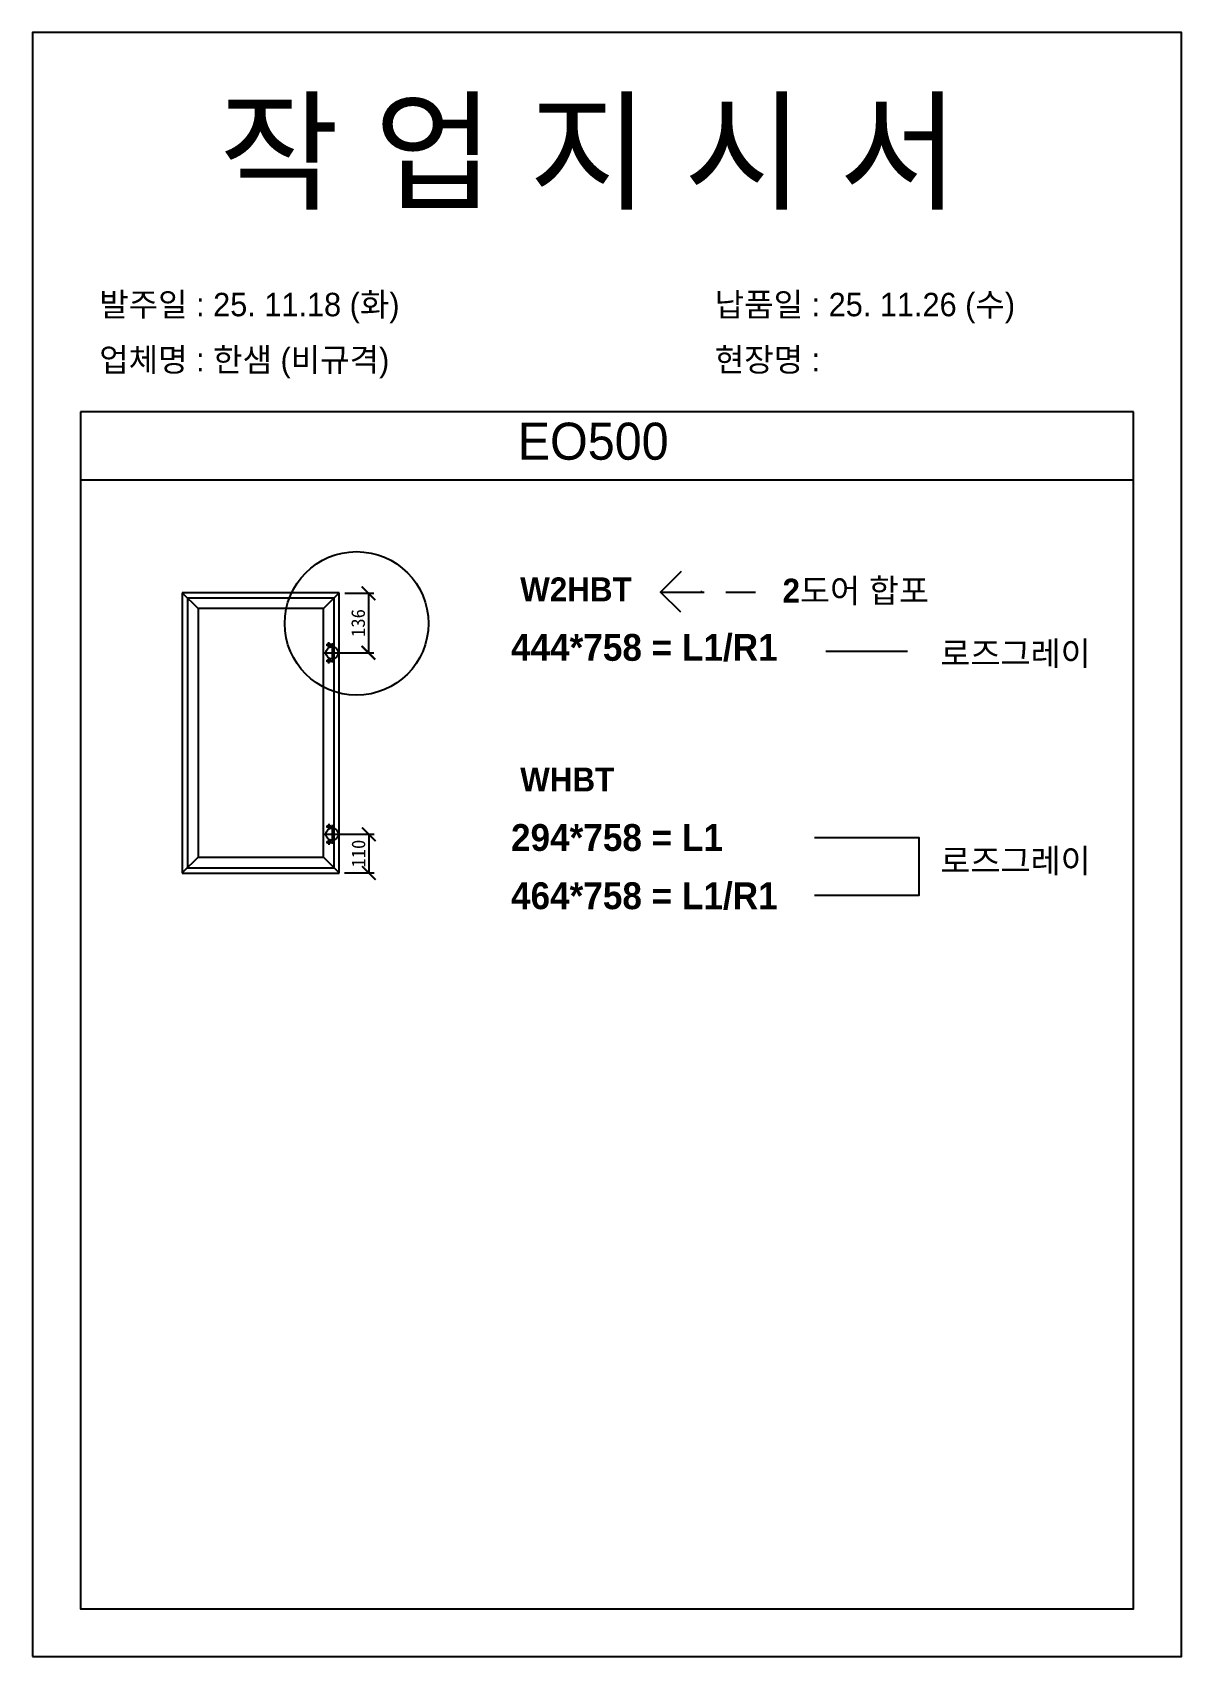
# Model space of a CAD drawing. Header units: millimetres. Extents: x -44117 to 256353, y -2095463 to 65325.
# Drawn here: x 111204 to 112884, y -479401 to -477025 of the extents above; entities that cross this region are included whole.
import ezdxf

# ---------------------------------------------------------------- set-up
doc = ezdxf.new("R2010")
doc.units = ezdxf.units.MM
doc.header["$LTSCALE"] = 10
doc.linetypes.add('HIDDEN', pattern=[9.525, 6.35, -3.175])
doc.styles.add('MtX_Gulim', font='')
doc.styles.get('MtX_Gulim').set_extended_font_data('Gulim', bold=True)
doc.dimstyles.new('ISO-25', dxfattribs={"dimtxt": 2.5, "dimasz": 2.5, "dimexe": 1, "dimexo": 1, "dimtad": 1, "dimtxsty": 'Standard', "dimblk": 'ARCHTICK', "dimcen": 2.5, "dimadec": 0, "dimazin": 0, "dimtfac": 1, "dimtmove": 0, "dimatfit": 3, "dimfxl": 0, "dimarcsym": 0})

msp = doc.modelspace()

# ---------------------------------------------------------------- texts
at = {"linetype": 'Continuous', "style": 'MtX_Gulim'}
for s, height, p in [('W2HBT', 35.049344, (111916.88763, -477857.53848)), ('444*758 = L1/R1', 39.2712622, (111903.44842, -477944.51114)), ('로즈그레이', 35.049344, (112531.19441, -477951.37857)), ('WHBT', 35.049344, (111916.88763, -478135.68198)), ('294*758 = L1', 39.2712622, (111903.44842, -478222.65464)), ('로즈그레이', 35.049344, (112531.19441, -478254.53765)), ('464*758 = L1/R1', 39.2712622, (111903.44842, -478307.85621))]:
    msp.add_text(s, height=height, dxfattribs=at).set_placement(p)
at = {"color": 1, "linetype": 'HIDDEN', "style": 'MtX_Gulim'}
msp.add_text('2도어 합포', height=35.049344, dxfattribs=at).set_placement((112300.4755, -477859.37114))
at = {"attachment_point": 1}
for s, width, gutter_width, heights, insert, char_height in [('{\\fGulim|b0|i0|c129|p50;작 업 지 시 서}', 3307.3198183, 12.5, [-155.84554], (111476.60628, -477129.40323), 140), ('\\pt11;{\\fGulim|b0|i0|c129|p50;발주일 : 25. 11.18 (화)}', 3307.3198183, 12.5, [34.50412], (111301.39693, -477406.12365), 34.3), ('{\\fGulim|b0|i0|c129|p50;납품일 : 25. 11.26 (수)}', 3307.3198183, 12.5, [35.09023], (112201.37491, -477406.12365), 34.3), ('{\\fGulim|b0|i0|c129|p50;업체명 : 한샘 (비규격)}', 3307.3198183, 12.5, [36.11279], (111301.39693, -477486.77982), 34.3), ('{\\fGulim|b0|i0|c129|p50;현장명 : }', 3307.3198183, 12.5, [-38.2735], (112201.37491, -477486.77982), 34.3), ('{\\fGulim|b0|i0|c129|p50;EO500}', 5224.9748335, 19.74777, [57.05176], (111913.24171, -477596.11673), 54.1878762)]:
    msp.add_mtext_dynamic_manual_height_columns(s, width=width, gutter_width=gutter_width, heights=heights, dxfattribs=dict(at, insert=insert, char_height=char_height))

# ---------------------------------------------------------------- blocks, each defined once
blk = doc.blocks.new('_ArchTick')
at = {"color": 0, "linetype": 'ByBlock', "const_width": 0.15}
blk.add_lwpolyline([(-0.5, -0.5), (0.5, 0.5)], dxfattribs=at)
blk = doc.blocks.new('*D3974')
at = {"color": 0, "lineweight": -2}
for p, q in [((111660.4, -477845.7), (111703, -477845.7)), ((111695, -477845.7), (111695, -477932.8)), ((111649.9, -477932.8), (111703, -477932.8))]:
    blk.add_line(p, q, dxfattribs=at)
at = {"layer": 'Defpoints', "color": 0}
for p in [(111652.4, -477845.7), (111641.9, -477932.8), (111695, -477932.8)]:
    blk.add_point(p, dxfattribs=at)
at = {"color": 0, "lineweight": -2, "xscale": 20, "yscale": 20, "zscale": 20}
for p, rotation in [((111695, -477845.7), 90), ((111695, -477932.8), 270)]:
    blk.add_blockref('_ArchTick', p, dxfattribs=dict(at, rotation=rotation))
at = {"color": 0, "insert": (111680, -477889.2), "char_height": 20, "attachment_point": 5, "rotation": 90}
blk.add_mtext('136', dxfattribs=at)
blk = doc.blocks.new('*D3975')
at = {"color": 0, "lineweight": -2}
for p, q in [((111649.9, -478198.3), (111703.5, -478198.3)), ((111695.5, -478198.3), (111695.5, -478254.9)), ((111659.9, -478254.9), (111703.5, -478254.9))]:
    blk.add_line(p, q, dxfattribs=at)
at = {"layer": 'Defpoints', "color": 0}
for p in [(111641.9, -478198.3), (111651.9, -478254.9), (111695.5, -478254.9)]:
    blk.add_point(p, dxfattribs=at)
at = {"color": 0, "lineweight": -2, "xscale": 20, "yscale": 20, "zscale": 20}
for p, rotation in [((111695.5, -478198.3), 90), ((111695.5, -478254.9), 270)]:
    blk.add_blockref('_ArchTick', p, dxfattribs=dict(at, rotation=rotation))
at = {"color": 0, "insert": (111680.5, -478226.6), "char_height": 20, "attachment_point": 5, "rotation": 90}
blk.add_mtext('110', dxfattribs=at)

# ---------------------------------------------------------------- dimensions: what is measured, and where the dimension line sits
for base, p1, p2, text, picture, middle in [((111694.98014, -477932.7825, 20.09702), (111652.40899, -477845.71579, 94.61404), (111641.85655, -477932.7825, 20.09702), '136', '*D3974', (111679.98014, -477889.24914, 20.09702)), ((111695.49696, -478254.94326, 20.09702), (111641.85478, -478198.32042, 20.09702), (111651.89299, -478254.94326, 94.61404), '110', '*D3975', (111680.49696, -478226.63184, 20.09702))]:
    dim = msp.add_linear_dim(base=base, p1=p1, p2=p2, angle=90, text=text, dimstyle='ISO-25', override={"dimscale": 8, "dimtxsty": 'Standard'})
    dim.commit()
    dim.dimension.update_dxf_attribs({"geometry": picture, "text_midpoint": middle})

# ---------------------------------------------------------------- linework, layer by layer
for p, q in [((112813.79968, -477580.41044), (111273.79968, -477580.41044)), ((112813.79968, -477680.41044), (111273.79968, -477680.41044)), ((111652.40899, -477845.19979, 20.09702), (111422.82911, -477845.19979, 20.09702)), ((111422.82911, -477845.19979, 20.09702), (111422.82911, -478254.94326, 20.09702)), ((111423.3451, -477845.71579, 94.61404), (111422.82911, -477845.71579, 94.61404)), ((111423.3451, -477845.71579, 94.61404), (111423.3451, -477845.19979, 94.61404)), ((111445.78709, -477868.15778, 20.09702), (111423.3451, -477845.71579, 20.09702)), ((111644.79065, -477852.81813, 20.09702), (111430.44745, -477852.81813, 20.09702)), ((111430.44745, -477852.81813, 20.09702), (111430.44745, -478247.32492, 20.09702)), ((111629.451, -477868.15778, 20.09702), (111651.89299, -477845.71579, 20.09702)), ((111644.79065, -478247.32492, 20.09702), (111644.79065, -477852.81813, 20.09702)), ((111651.89299, -477845.71579, 94.61404), (111651.89299, -477845.19979, 94.61404)), ((111651.89299, -477845.71579, 94.61404), (111651.89299, -477845.19979, 94.61404)), ((111651.89299, -477845.71579, 94.61404), (111652.40899, -477845.71579, 94.61404)), ((111651.89299, -477845.71579, 94.61404), (111652.40899, -477845.71579, 94.61404)), ((111652.40899, -478254.94326, 20.09702), (111652.40899, -477845.19979, 20.09702)), ((111629.451, -477868.15778, 20.09702), (111445.78709, -477868.15778, 20.09702)), ((111445.78709, -477868.15778, 20.09702), (111445.78709, -478231.98527, 20.09702)), ((111629.451, -478231.98527, 20.09702), (111629.451, -477868.15778, 20.09702)), ((111633.36313, -477921.20055, 20.09702), (111641.08442, -477921.20055, 20.09702)), ((111637.22378, -477925.0612, 20.09702), (111637.22378, -477917.33991, 20.09702)), ((111641.85655, -477918.74381, 20.09702), (111641.85655, -477946.82118, 20.09702)), ((111627.81787, -477932.7825, 20.09702), (111655.89523, -477932.7825, 20.09702)), ((111633.36313, -477944.36444, 20.09702), (111641.08442, -477944.36444, 20.09702)), ((111637.22378, -477948.22509, 20.09702), (111637.22378, -477940.5038, 20.09702)), ((111633.10398, -478186.73848, 20.09702), (111640.82527, -478186.73848, 20.09702)), ((111636.96463, -478182.87783, 20.09702), (111636.96463, -478190.59913, 20.09702)), ((111641.85478, -478184.28174, 20.09702), (111641.85478, -478212.3591, 20.09702)), ((111627.8161, -478198.32042, 20.09702), (111655.89346, -478198.32042, 20.09702)), ((111633.10398, -478209.90237, 20.09702), (111640.82527, -478209.90237, 20.09702)), ((111636.96463, -478206.04172, 20.09702), (111636.96463, -478213.76302, 20.09702)), ((111445.78709, -478231.98527, 20.09702), (111423.3451, -478254.42726, 20.09702)), ((111445.78709, -478231.98527, 20.09702), (111629.451, -478231.98527, 20.09702)), ((111629.44751, -478231.98527, 20.09702), (111651.89465, -478254.42726, 20.09702)), ((111423.3451, -478254.42726, 94.61404), (111422.82911, -478254.42726, 94.61404)), ((111422.82911, -478254.94326, 20.09702), (111652.40899, -478254.94326, 20.09702)), ((111423.3451, -478254.42726, 94.61404), (111423.3451, -478254.94326, 94.61404)), ((111430.44745, -478247.32492, 20.09702), (111644.79065, -478247.32492, 20.09702)), ((111650.35175, -478254.94503, 20.09702), (111650.34998, -478254.94326, 20.09702)), ((111651.89299, -478254.42726, 94.61404), (111652.40899, -478254.42726, 94.61404)), ((111651.89299, -478254.42726, 94.61404), (111651.89299, -478254.94326, 94.61404)), ((111651.89299, -478254.42726, 94.61404), (111652.40899, -478254.42726, 94.61404)), ((111651.89299, -478254.42726, 94.61404), (111651.89299, -478254.94326, 94.61404))]:
    msp.add_line(p, q)
at = {"color": 1, "linetype": 'HIDDEN'}
msp.add_line((112122.14663, -477843.85633), (112260.84686, -477843.85633), dxfattribs=at)
msp.add_lwpolyline([(111203.79968, -479401.24071), (112883.79968, -479401.24071), (112883.79968, -477025.24071), (111203.79968, -477025.24071)], close=True)
for points in [[(111273.79968, -477580.41044), (111273.79968, -479331.24071), (112813.79968, -479331.24071), (112813.79968, -477580.41044)], [(112182.34945, -477842.76174), (112181.25486, -477843.85633)], [(112363.67249, -477930.61711), (112482.99738, -477930.61711)], [(112347.39209, -478202.87941), (112499.96235, -478202.87941), (112499.96235, -478288.08098), (112347.39209, -478288.08098)]]:
    msp.add_lwpolyline(points)
at = {"color": 1}
msp.add_lwpolyline([(112151.70074, -477873.41045), (112122.14663, -477843.85633), (112152.79534, -477813.20762)], dxfattribs=at)
msp.add_circle((111677.66811, -477889.81317), 105.01589, dxfattribs=at)
for centre, radius in [((111641.85655, -477932.7825, 20.09702), 9.00818), ((111637.22378, -477921.20055, 20.09702), 2.00754), ((111637.22378, -477944.36444, 20.09702), 2.00754), ((111641.85478, -478198.32042, 20.09702), 9.00818), ((111636.96463, -478186.73848, 20.09702), 2.00754), ((111636.96463, -478209.90237, 20.09702), 2.00754)]:
    msp.add_circle(centre, radius)

msp.set_redraw_order([(e.dxf.handle, doc.entitydb.next_handle()) for e in msp.query("TEXT MTEXT ATTDEF DIMENSION ARC_DIMENSION")])  # texts and dimensions are drawn at this point

doc.saveas('drawing.dxf')
